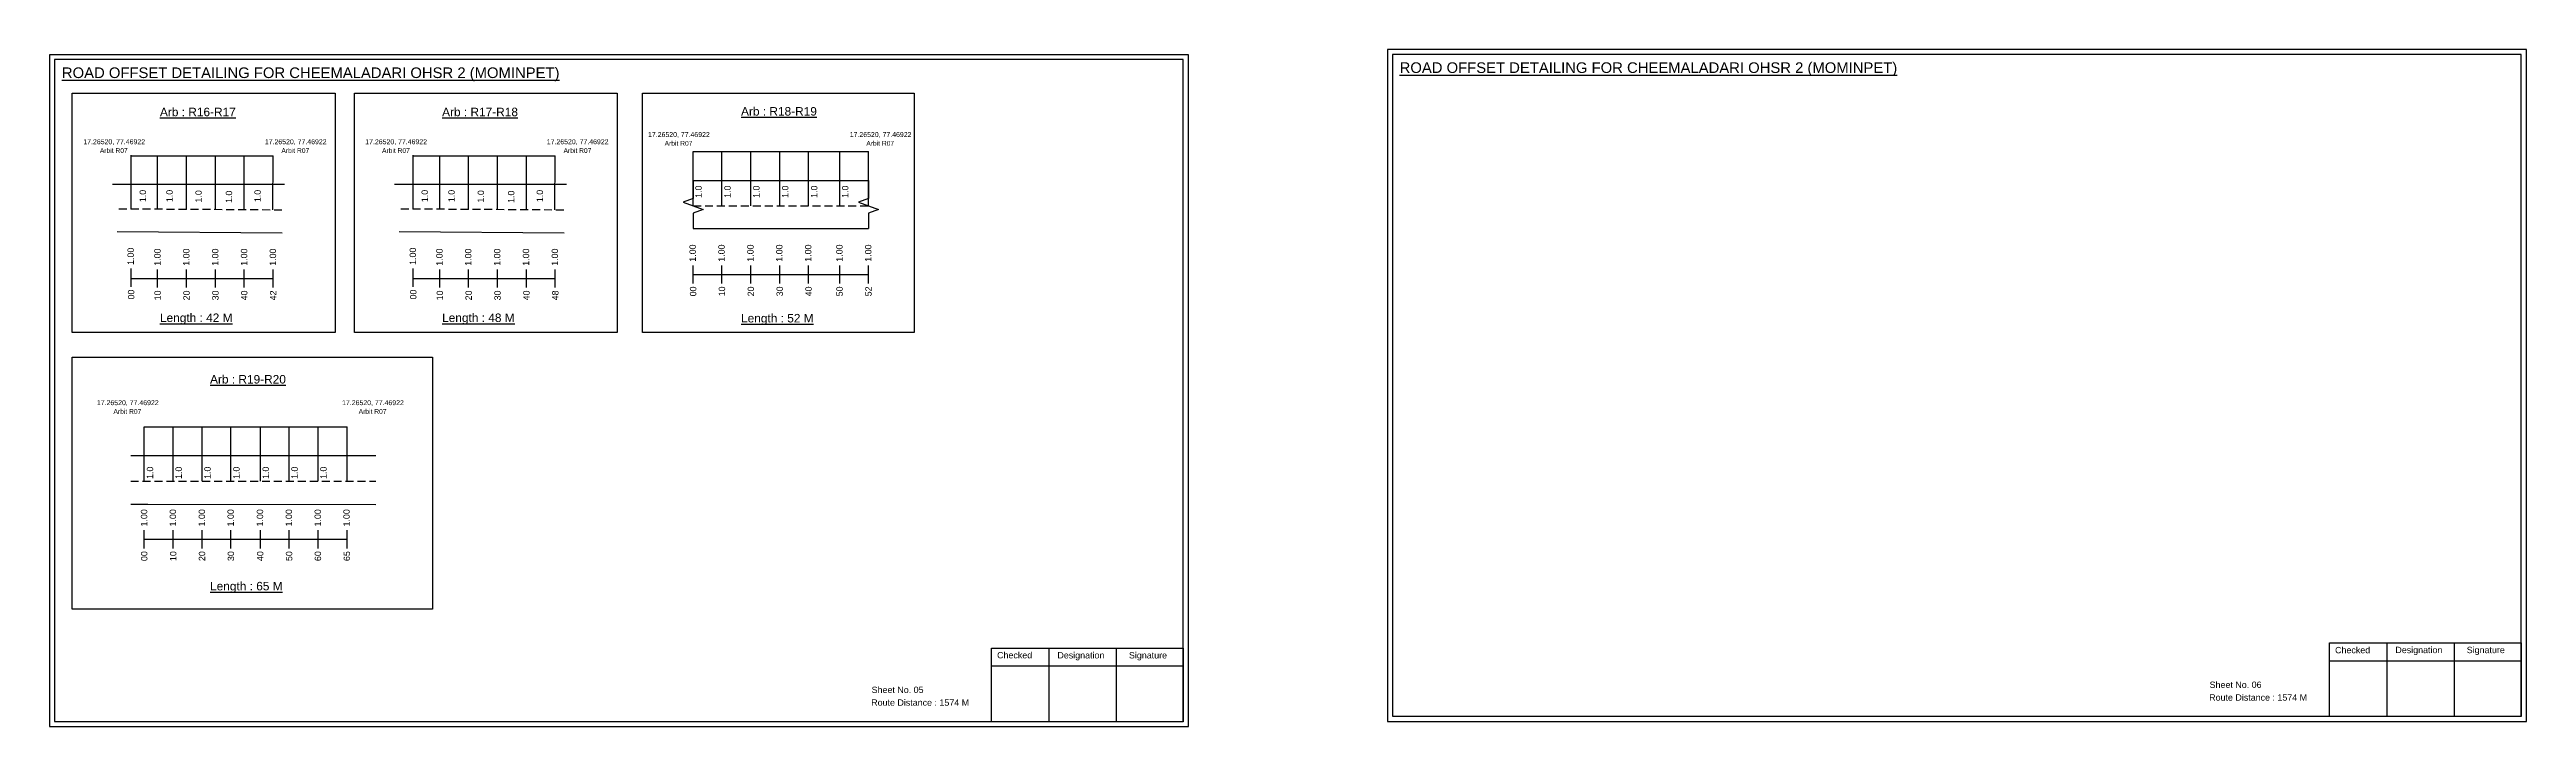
# Model space of a CAD drawing. Header units: inches. Extents: x -117 to 51867, y -12715 to 3423.
# Drawn here: x 23435 to 24602, y 190 to 509 of the extents above; entities that cross this region are included whole.
import ezdxf

# ---------------------------------------------------------------- set-up
doc = ezdxf.new("R2010")
doc.units = ezdxf.units.IN
doc.header["$MEASUREMENT"] = 0
doc.linetypes.add('DASHED2', pattern=[0.375, 0.25, -0.125])
doc.layers.add('PDF_Geometry', color=7, linetype='Continuous')
doc.layers.add('PDF_Text', color=5, linetype='Continuous')
doc.styles.add('PDF Arial', font='arial.ttf')
doc.styles.get("Standard").update_dxf_attribs({"font": 'arial.ttf'})

msp = doc.modelspace()

# ---------------------------------------------------------------- texts
at = {"color": 242, "true_color": 0xcd2027}
for s, height, p in [('%%UROAD OFFSET DETAILING FOR CHEEMALADARI OHSR 2 (MOMINPET)', 5, (24071.4, 498.4)), ('%%UROAD OFFSET DETAILING FOR CHEEMALADARI OHSR 2 (MOMINPET)', 5, (23441.3, 496)), ('%%UArb : R16-R17', 4, (23487.5, 478)), ('%%UArb : R17-R18', 4, (23620.4, 478)), ('%%UArb : R18-R19', 4, (23761.2, 478.3)), ('%%ULength : 42 M', 4, (23487.5, 381)), ('%%ULength : 48 M', 4, (23620.4, 381)), ('%%ULength : 52 M', 4, (23761.2, 380.8)), ('%%UArb : R19-R20', 4, (23511.1, 352)), ('%%ULength : 65 M', 4, (23511.1, 254.5))]:
    msp.add_text(s, height=height, dxfattribs=at).set_placement(p)
at = {"color": 5}
for s, height, p in [('17.26520, 77.46922', 2.34, (23451.4, 464.8)), ('17.26520, 77.46922', 2.34, (23536.9, 464.8)), ('17.26520, 77.46922', 2.34, (23584.2, 464.8)), ('17.26520, 77.46922', 2.34, (23669.7, 464.8)), ('17.26520, 77.46922', 2.34, (23717.4, 468.2)), ('17.26520, 77.46922', 2.34, (23812.4, 468.2)), ('Arbit R07', 2.25, (23459.2, 460.7)), ('Arbit R07', 2.25, (23544.7, 460.7)), ('Arbit R07', 2.25, (23592.1, 460.7)), ('Arbit R07', 2.25, (23677.6, 460.7)), ('Arbit R07', 2.25, (23725.2, 464.1)), ('Arbit R07', 2.25, (23820.2, 464.1)), ('17.26520, 77.46922', 2.34, (23457.8, 341.8)), ('Arbit R07', 2.25, (23465.6, 337.7)), ('17.26520, 77.46922', 2.34, (23573.3, 341.8)), ('Arbit R07', 2.25, (23581.1, 337.7))]:
    msp.add_text(s, height=height, dxfattribs=at).set_placement(p)
for p in [(23742.7, 439.5), (23756.3, 439.5), (23769.9, 439.5), (23783.5, 439.5), (23797.1, 439.5), (23811.7, 439.5), (23480.9, 437.5), (23493.5, 437.5), (23507.2, 437.3), (23521.5, 437.1), (23535, 437.5), (23613.7, 437.5), (23626.3, 437.5), (23640.1, 437.3), (23654.4, 437.1), (23667.9, 437.5), (23484.3, 307), (23497.8, 307), (23511.4, 307), (23525, 307), (23538.8, 307), (23552.4, 307), (23566, 307)]:
    msp.add_text('1.0', height=3, rotation=90).set_placement(p)
at = {"color": 217, "true_color": 0x93278f}
for s, p in [('1.00', (23475.2, 407.9)), ('1.00', (23487.8, 407.5)), ('1.00', (23501.4, 407.5)), ('1.00', (23515, 407.5)), ('1.00', (23528.6, 407.5)), ('1.00', (23542.2, 407.5)), ('1.00', (23608.1, 407.9)), ('1.00', (23620.6, 407.5)), ('1.00', (23634.2, 407.5)), ('1.00', (23647.8, 407.5)), ('1.00', (23661.4, 407.5)), ('1.00', (23675, 407.5)), ('1.00', (23739.9, 409.4)), ('1.00', (23753.5, 409.4)), ('1.00', (23767.1, 409.4)), ('1.00', (23780.7, 409.4)), ('1.00', (23794.3, 409.4)), ('1.00', (23809, 409.4)), ('1.00', (23822.6, 409.4)), ('00', (23740.1, 393.1)), ('10', (23753.7, 393.1)), ('20', (23767.3, 393.1)), ('30', (23780.9, 393.1)), ('40', (23794.5, 393.1)), ('50', (23809.1, 393.1)), ('52', (23822.7, 393.1)), ('00', (23475.4, 391.6)), ('10', (23487.9, 391.2)), ('20', (23501.5, 391.2)), ('30', (23515.1, 391.2)), ('40', (23528.7, 391.2)), ('42', (23542.3, 391.2)), ('00', (23608.3, 391.6)), ('10', (23620.8, 391.2)), ('20', (23634.4, 391.2)), ('30', (23648, 391.2)), ('40', (23661.6, 391.2)), ('48', (23675.2, 391.2)), ('1.00', (23481.5, 284.6)), ('1.00', (23495.1, 284.6)), ('1.00', (23508.7, 284.6)), ('1.00', (23522.3, 284.6)), ('1.00', (23536.1, 284.6)), ('1.00', (23549.7, 284.6)), ('1.00', (23563.3, 284.6)), ('1.00', (23576.9, 284.6)), ('00', (23481.6, 268.3)), ('10', (23495.2, 268.3)), ('20', (23508.8, 268.3)), ('30', (23522.4, 268.3)), ('40', (23536.2, 268.3)), ('50', (23549.8, 268.3)), ('60', (23563.4, 268.3)), ('65', (23577, 268.3))]:
    msp.add_text(s, height=3, rotation=90, dxfattribs=at).set_placement(p)
for s, p in [('Sheet No. 06', (24452.9, 208.5)), ('Sheet No. 05', (23822.7, 206.1)), ('Route Distance : 1574 M', (23822.5, 200.1)), ('Route Distance : 1574 M', (24452.7, 202.5))]:
    msp.add_text(s, height=3).set_placement(p)
at = {"layer": 'PDF_Text', "color": 7, "attachment_point": 7, "style": 'PDF Arial'}
for s, insert, char_height in [('Checked', (23881.8, 222.4), 3), ('Designation', (23910.2, 221.5), 3.001), ('Signature', (23943.9, 221.5), 3), ('Checked', (24512, 224.8), 3), ('Designation', (24540.4, 224), 3.001), ('Signature', (24574, 224), 3)]:
    msp.add_mtext(s, dxfattribs=dict(at, insert=insert, char_height=char_height))

# ---------------------------------------------------------------- linework, layer by layer
for p, q in [((23473.9, 434.2), (23473.9, 459.7)), ((23486.4, 434.2), (23486.4, 459.4)), ((23500, 434.1), (23500, 459.4)), ((23513.6, 434.2), (23513.6, 459.4)), ((23527.2, 433.9), (23527.2, 459.4)), ((23540.6, 433.9), (23540.8, 459.4)), ((23606.8, 434.2), (23606.8, 459.7)), ((23619.3, 434.2), (23619.3, 459.4)), ((23632.9, 434.1), (23632.9, 459.4)), ((23646.5, 434.2), (23646.5, 459.4)), ((23660.1, 433.9), (23660.1, 459.4)), ((23673.5, 433.9), (23673.7, 459.4)), ((23738.6, 435.8), (23738.6, 461.3)), ((23752.2, 435.8), (23752.2, 461.3)), ((23765.8, 435.8), (23765.8, 461.3)), ((23779.4, 435.8), (23779.4, 461.3)), ((23793, 435.8), (23793, 461.3)), ((23807.7, 435.8), (23807.7, 461.3)), ((23821.3, 435.8), (23821.3, 461.3)), ((23546.1, 445.8), (23465.1, 445.8)), ((23679, 445.8), (23598, 445.8)), ((23738.6, 447.7), (23821.3, 447.7)), ((23467.3, 423.6), (23545.1, 423.1)), ((23600.2, 423.6), (23677.9, 423.1)), ((23738.6, 425), (23821.3, 425)), ((23480.1, 306), (23480.1, 331.6)), ((23493.7, 306), (23493.7, 331.6)), ((23507.3, 306), (23507.3, 331.6)), ((23520.9, 306), (23520.9, 331.6)), ((23534.8, 306), (23534.8, 331.6)), ((23548.4, 306), (23548.4, 331.6)), ((23562, 306), (23562, 331.6)), ((23575.6, 306), (23575.6, 331.6)), ((23589.2, 317.9), (23473.7, 317.9)), ((23473.7, 295.2), (23481.8, 295.2)), ((23481.8, 295.2), (23589.2, 294.9))]:
    msp.add_line(p, q)
at = {"color": 5}
for p, q in [((23473.9, 459.4), (23540.8, 459.4)), ((23606.8, 459.4), (23673.7, 459.4)), ((23738.6, 461.3), (23821.3, 461.3)), ((23480.1, 331.6), (23575.6, 331.6))]:
    msp.add_line(p, q, dxfattribs=at)
at = {"linetype": 'DASHED2', "ltscale": 15}
for p, q in [((23468.1, 434.4), (23546.3, 433.9)), ((23600.9, 434.4), (23679.2, 433.9)), ((23738.6, 435.8), (23821.3, 435.8)), ((23473.7, 306), (23589.2, 306))]:
    msp.add_line(p, q, dxfattribs=at)
at = {"color": 217, "true_color": 0x93278f}
for p, q in [((23473.9, 397.6), (23473.9, 406.2)), ((23473.9, 401.5), (23540.8, 401.5)), ((23486.4, 397.2), (23486.4, 405.8)), ((23500, 397.2), (23500, 405.8)), ((23513.6, 397.2), (23513.6, 405.8)), ((23527.2, 397.2), (23527.2, 405.8)), ((23540.8, 397.2), (23540.8, 405.8)), ((23606.8, 397.6), (23606.8, 406.2)), ((23606.8, 401.5), (23673.7, 401.5)), ((23619.3, 397.2), (23619.3, 405.8)), ((23632.9, 397.2), (23632.9, 405.8)), ((23646.5, 397.2), (23646.5, 405.8)), ((23660.1, 397.2), (23660.1, 405.8)), ((23673.7, 397.2), (23673.7, 405.8)), ((23738.6, 399.1), (23738.6, 407.6)), ((23738.6, 403.4), (23821.3, 403.4)), ((23752.2, 399.1), (23752.2, 407.6)), ((23765.8, 399.1), (23765.8, 407.6)), ((23779.4, 399.1), (23779.4, 407.6)), ((23793, 399.1), (23793, 407.6)), ((23807.7, 399.1), (23807.7, 407.7)), ((23821.3, 399.1), (23821.3, 407.7)), ((23480.1, 274.3), (23480.1, 282.9)), ((23493.7, 274.3), (23493.7, 282.9)), ((23507.3, 274.3), (23507.3, 282.9)), ((23520.9, 274.3), (23520.9, 282.9)), ((23534.8, 274.3), (23534.8, 282.9)), ((23548.4, 274.3), (23548.4, 282.9)), ((23562, 274.3), (23562, 282.9)), ((23575.6, 274.3), (23575.6, 282.9)), ((23480.1, 278.6), (23575.6, 278.7))]:
    msp.add_line(p, q, dxfattribs=at)
for points in [[(23446.2, 488.8), (23570, 488.8), (23570, 376.1), (23446.2, 376.1)], [(23579.1, 488.8), (23702.9, 488.8), (23702.9, 376.1), (23579.1, 376.1)], [(23714.7, 488.8), (23842.8, 488.8), (23842.8, 376.1), (23714.7, 376.1)], [(23446.2, 364.4), (23615.8, 364.4), (23615.8, 245.6), (23446.2, 245.6)]]:
    msp.add_lwpolyline(points, close=True)
at = {"linetype": 'Continuous'}
for points in [[(23738.6, 447.7), (23738.6, 439.2), (23733.9, 437.5), (23743.3, 434.1), (23738.6, 432.3), (23738.6, 425)], [(23821.3, 447.7), (23821.3, 439.2), (23816.5, 437.5), (23826, 434.1), (23821.3, 432.3), (23821.3, 425)]]:
    msp.add_lwpolyline(points, dxfattribs=at)
at = {"layer": 'PDF_Geometry'}
for points in [[(23435.5, 507), (23435.5, 190.3), (23972, 190.3), (23972, 507)], [(23437.8, 504.7), (23437.8, 192.7), (23969.5, 192.7), (23969.5, 504.7)], [(24065.7, 509.5), (24065.7, 192.7), (24602.1, 192.7), (24602.1, 509.5)], [(24068, 507.1), (24068, 195.2), (24599.7, 195.2), (24599.7, 507.1)]]:
    msp.add_lwpolyline(points, close=True, dxfattribs=at)
at = {"layer": 'PDF_Geometry', "color": 242, "true_color": 0xcc1f26}
for points in [[(23969.5, 192.6), (23879.2, 192.6), (23879.2, 227.3), (23969.5, 227.3)], [(24599.7, 195.1), (24509.4, 195.1), (24509.4, 229.7), (24599.7, 229.7)]]:
    msp.add_lwpolyline(points, close=True, dxfattribs=at)
for points in [[(23906.2, 227.3), (23906.2, 192.6)], [(23937.9, 227.3), (23937.9, 192.6)], [(24536.4, 229.7), (24536.4, 195.1)], [(24568.1, 229.7), (24568.1, 195.1)], [(23879.2, 218.9), (23969.5, 218.9)], [(24509.4, 221.3), (24599.7, 221.3)]]:
    msp.add_lwpolyline(points, dxfattribs=at)

msp.set_redraw_order([(e.dxf.handle, doc.entitydb.next_handle()) for e in msp.query("TEXT MTEXT ATTDEF DIMENSION ARC_DIMENSION")])  # texts and dimensions are drawn at this point

doc.saveas('drawing.dxf')
